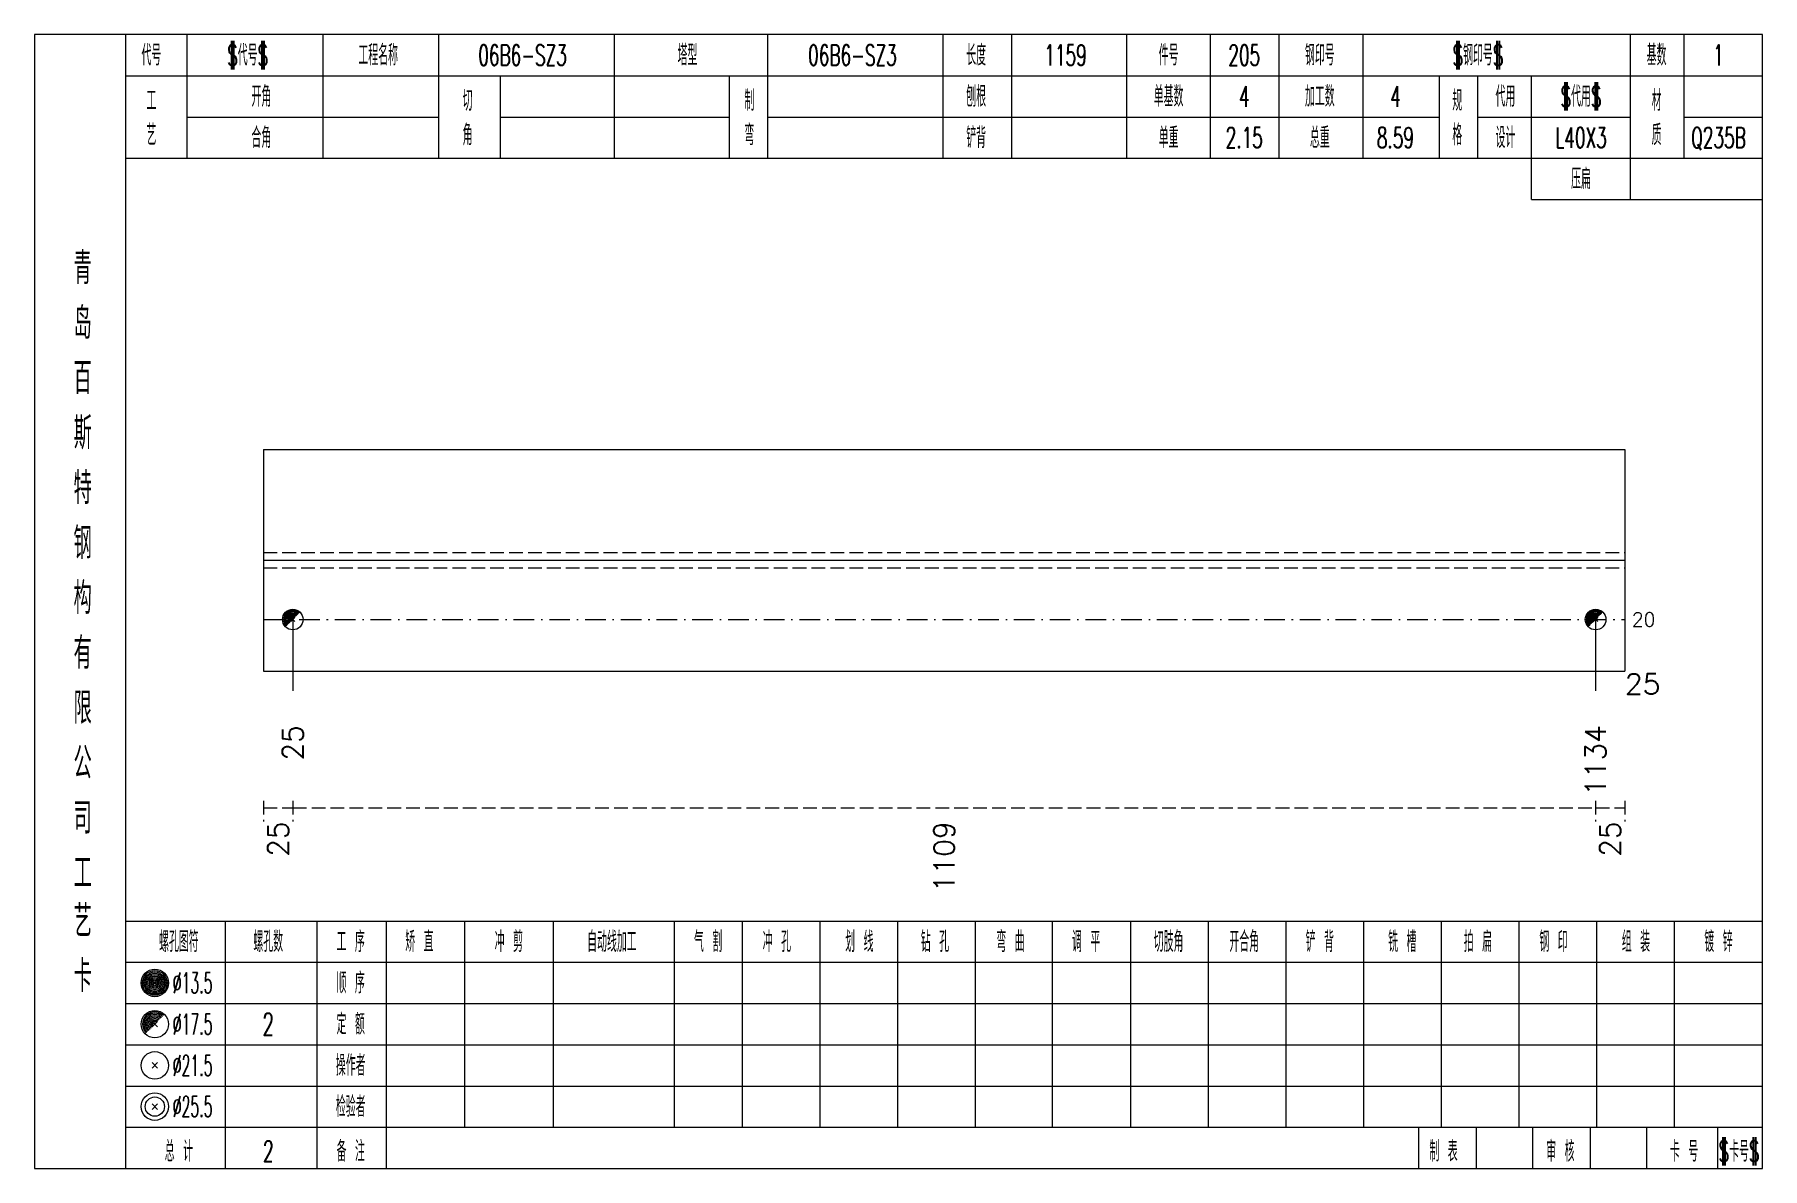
# Model space of a CAD drawing. Extents: x -533 to 8774, y 0 to 7979.
# Drawn here: x 351.4 to 602.8, y 7087.9 to 7252.9 of the extents above; entities that cross this region are included whole.
import ezdxf
from ezdxf.enums import TextEntityAlignment as Align

# ---------------------------------------------------------------- set-up
doc = ezdxf.new("R2010")
doc.units = 0
doc.header["$MEASUREMENT"] = 0
doc.linetypes.add('一点画线', pattern=[5.2, 3, -1, 0.2, -1])
doc.linetypes.add('虚线', pattern=[2.75, 2, -0.75])
doc.layers.get('0').update_dxf_attribs({"linetype": 'CONTINUOUS', "lineweight": 25})
for name, color, linetype, lineweight in [('1', 7, 'CONTINUOUS', 25), ('4', 7, 'CONTINUOUS', 25), ('5', 7, 'CONTINUOUS', 25)]:
    doc.layers.add(name, color=color, linetype=linetype, lineweight=lineweight)
doc.styles.get("Standard").update_dxf_attribs({"font": 'simplex.shx', "width": 0.7, "height": 3, "bigfont": 'gbhzfs.shx'})

msp = doc.modelspace()

# ---------------------------------------------------------------- texts
at = {"color": 7, "linetype": 'Continuous', "lineweight": 13}
msp.add_text('20', height=2, dxfattribs=at).set_placement((583.8, 7167.77), align=Align.MIDDLE_LEFT)
at = {"color": 8, "linetype": 'Continuous', "lineweight": 9}
for s, p in [('25', (386.84, 7138.39)), ('1109', (483.75, 7138.39)), ('25', (580.66, 7138.39))]:
    msp.add_text(s, height=3, rotation=90, dxfattribs=at).set_placement(p, align=Align.MIDDLE_RIGHT)
at = {"layer": '1', "color": 7, "linetype": 'Continuous', "lineweight": 13}
msp.add_text('25', height=3, dxfattribs=at).set_placement((582.8, 7158.39), align=Align.MIDDLE_LEFT)
for s, p in [('25', (388.97, 7152.39)), ('1134', (578.53, 7152.39))]:
    msp.add_text(s, height=3, rotation=90, dxfattribs=at).set_placement(p, align=Align.MIDDLE_RIGHT)
at = {"layer": '4', "color": 1, "linetype": 'Continuous', "lineweight": 13}
for s, height, width, p in [('代号', 3, 0.6, (368.4, 7249.89)), ('$代号$', 3, 0.6, (382.4, 7249.89)), ('工程名称', 3, 0.6, (401.4, 7249.89)), ('06B6-SZ3', 3, 0.6, (422.4, 7249.89)), ('塔型', 3, 0.6, (446.4, 7249.89)), ('06B6-SZ3', 3, 0.6, (470.4, 7249.89)), ('长度', 3, 0.6, (488.4, 7249.89)), ('1159', 3, 0.6, (501.4, 7249.89)), ('件号', 3, 0.6, (516.4, 7249.89)), ('205', 3, 0.6, (527.4, 7249.89)), ('钢印号', 3, 0.6, (538.4, 7249.89)), ('$钢印号$', 3, 0.6, (561.4, 7249.89)), ('基数', 3, 0.6, (587.4, 7249.89)), ('1', 3, 0.6, (596.4, 7249.89)), ('开角', 3, 0.6, (384.4, 7243.89)), ('刨根', 3, 0.6, (488.4, 7243.89)), ('单基数', 3, 0.6, (516.4, 7243.89)), ('4', 3, 0.6, (527.4, 7243.89)), ('加工数', 3, 0.6, (538.4, 7243.89)), ('4', 3, 0.6, (549.4, 7243.89)), ('代用', 3, 0.6, (565.4, 7243.89)), ('$代用$', 3, 0.6, (576.4, 7243.89)), ('工', 3, 0.6, (368.4, 7243.29)), ('切', 3, 0.6, (414.4, 7243.29)), ('制', 3, 0.6, (455.4, 7243.29)), ('规', 3, 0.6, (558.4, 7243.29)), ('材', 3, 0.6, (587.4, 7243.29)), ('艺', 3, 0.6, (368.4, 7238.29)), ('合角', 3, 0.6, (384.4, 7237.89)), ('角', 3, 0.6, (414.4, 7238.29)), ('弯', 3, 0.6, (455.4, 7238.29)), ('铲背', 3, 0.6, (488.4, 7237.89)), ('单重', 3, 0.6, (516.4, 7237.89)), ('2.15', 3, 0.6, (527.4, 7237.89)), ('总重', 3, 0.6, (538.4, 7237.89)), ('8.59', 3, 0.6, (549.4, 7237.89)), ('格', 3, 0.6, (558.4, 7238.29)), ('设计', 3, 0.6, (565.4, 7237.89)), ('L40X3', 3, 0.6, (576.4, 7237.89)), ('质', 3, 0.6, (587.4, 7238.29)), ('Q235B', 3, 0.6, (596.4, 7237.89)), ('压扁', 3, 0.6, (576.4, 7231.89)), ('青', 4.6, 0.8, (358.4, 7218.89)), ('岛', 4.6, 0.8, (358.4, 7210.89)), ('百', 4.6, 0.8, (358.4, 7202.89)), ('斯', 4.6, 0.8, (358.4, 7194.89)), ('特', 4.6, 0.8, (358.4, 7186.89)), ('钢', 4.6, 0.8, (358.4, 7178.89)), ('构', 4.6, 0.8, (358.4, 7170.89)), ('有', 4.6, 0.8, (358.4, 7162.89)), ('限', 4.6, 0.8, (358.4, 7154.89)), ('公', 4.6, 0.8, (358.4, 7146.89)), ('司', 4.6, 0.8, (358.4, 7138.89)), ('工', 4.6, 0.8, (358.4, 7130.89)), ('艺', 4.6, 0.8, (358.4, 7123.89)), ('螺孔图符', 3, 0.6, (372.4, 7120.89)), ('螺孔数', 3, 0.6, (385.4, 7120.89)), ('工 序', 3, 0.6, (397.4, 7120.89)), ('矫 直', 3, 0.6, (407.4, 7120.89)), ('冲 剪', 3, 0.6, (420.4, 7120.89)), ('自动线加工', 3, 0.6, (435.4, 7120.89)), ('气 割', 3, 0.6, (449.4, 7120.89)), ('冲 孔', 3, 0.6, (459.4, 7120.89)), ('划 线', 3, 0.6, (471.4, 7120.89)), ('钻 孔', 3, 0.6, (482.4, 7120.89)), ('弯 曲', 3, 0.6, (493.4, 7120.89)), ('调 平', 3, 0.6, (504.4, 7120.89)), ('切肢角', 3, 0.6, (516.4, 7120.89)), ('开合角', 3, 0.6, (527.4, 7120.89)), ('铲 背', 3, 0.6, (538.4, 7120.89)), ('铣 槽', 3, 0.6, (550.4, 7120.89)), ('拍 扁', 3, 0.6, (561.4, 7120.89)), ('钢 印', 3, 0.6, (572.4, 7120.89)), ('组 装', 3, 0.6, (584.4, 7120.89)), ('镀 锌', 3, 0.6, (596.4, 7120.89)), ('卡', 4.6, 0.8, (358.4, 7115.89)), ('%%C13.5', 3, 0.5, (374.4, 7114.89)), ('顺 序', 3, 0.6, (397.4, 7114.89)), ('%%C17.5', 3, 0.5, (374.4, 7108.89)), ('2', 3.2, 0.6, (385.4, 7108.89)), ('定 额', 3, 0.6, (397.4, 7108.89)), ('操作者', 3, 0.6, (397.4, 7102.89)), ('%%C21.5', 3, 0.5, (374.4, 7102.89)), ('%%C25.5', 3, 0.5, (374.4, 7096.89)), ('检验者', 3, 0.6, (397.4, 7096.89)), ('总 计', 3, 0.6, (372.4, 7090.39)), ('备 注', 3, 0.6, (397.4, 7090.39)), ('制 表', 3, 0.6, (556.4, 7090.39)), ('审 核', 3, 0.6, (573.4, 7090.39)), ('卡 号', 3, 0.6, (591.4, 7090.39)), ('$卡号$', 3, 0.6, (599.4, 7090.39)), ('2', 3, 0.6, (385.4, 7090.39))]:
    msp.add_text(s, height=height, dxfattribs=dict(at, width=width)).set_placement(p, align=Align.MIDDLE_CENTER)

# ---------------------------------------------------------------- blocks, each defined once
blk = doc.blocks.new('孔17.5')
at = {"layer": '5', "color": 7, "linetype": 'Continuous', "lineweight": 0}
for p, q in [((-0.2, -0.2), (0.2, 0.2)), ((-0.2, 0.2), (0.2, -0.2))]:
    blk.add_line(p, q, dxfattribs=at)
at = {"layer": '5', "color": 7, "linetype": 'Continuous', "lineweight": 13}
blk.add_circle((0, 0), 1, dxfattribs=at)
for radius in [0.9, 0.8, 0.7, 0.6, 0.5, 0.4, 0.3, 0.2, 0.1]:
    blk.add_arc((0, 0), radius, 45, 225, dxfattribs=at)

# ---------------------------------------------------------------- linework, layer by layer
at = {"color": 7, "linetype": 'Continuous', "lineweight": 18}
for p, q in [((384.7, 7192.52), (384.7, 7160.27)), ((384.7, 7192.52), (582.8, 7192.52)), ((582.8, 7192.52), (582.8, 7160.27)), ((384.7, 7176.39), (582.8, 7176.39))]:
    msp.add_line(p, q, dxfattribs=at)
at = {"color": 1, "linetype": '虚线', "lineweight": 18}
for p, q in [((384.7, 7177.52), (582.8, 7177.52)), ((384.7, 7175.27), (582.8, 7175.27))]:
    msp.add_line(p, q, dxfattribs=at)
at = {"color": 3, "linetype": '一点画线', "lineweight": 13}
msp.add_line((384.7, 7167.77), (582.8, 7167.77), dxfattribs=at)
at = {"color": 7, "linetype": 'Continuous', "lineweight": 13}
for p, q in [((388.97, 7167.77), (388.97, 7157.39)), ((578.53, 7167.77), (578.53, 7157.39))]:
    msp.add_line(p, q, dxfattribs=at)
at = {"color": 8, "linetype": '虚线', "lineweight": 9}
for p, q in [((384.7, 7141.39), (384.7, 7138.39)), ((384.7, 7140.39), (388.97, 7140.39)), ((388.97, 7141.39), (388.97, 7138.39)), ((388.97, 7141.39), (388.97, 7138.39)), ((388.97, 7140.39), (578.53, 7140.39)), ((578.53, 7141.39), (578.53, 7138.39)), ((578.53, 7141.39), (578.53, 7138.39)), ((578.53, 7140.39), (582.8, 7140.39)), ((582.8, 7141.39), (582.8, 7138.39))]:
    msp.add_line(p, q, dxfattribs=at)
at = {"layer": '1', "color": 7, "linetype": 'Continuous', "lineweight": 18}
msp.add_line((384.7, 7160.27), (582.8, 7160.27), dxfattribs=at)
at = {"layer": '4', "color": 1, "linetype": 'Continuous', "lineweight": 18}
for p, q in [((364.7, 7087.89), (364.7, 7252.89)), ((373.6, 7234.89), (373.6, 7252.89)), ((393.4, 7234.89), (393.4, 7252.89)), ((410.2, 7234.89), (410.2, 7252.89)), ((435.8, 7234.89), (435.8, 7252.89)), ((458.1, 7234.89), (458.1, 7252.89)), ((483.6, 7234.89), (483.6, 7252.89)), ((493.6, 7234.89), (493.6, 7252.89)), ((510.3, 7234.89), (510.3, 7252.89)), ((522.5, 7234.89), (522.5, 7252.89)), ((532.5, 7234.89), (532.5, 7252.89)), ((544.7, 7234.89), (544.7, 7252.89)), ((583.6, 7228.89), (583.6, 7252.89)), ((591.4, 7234.89), (591.4, 7252.89)), ((364.7, 7246.89), (602.8, 7246.89)), ((419.2, 7234.89), (419.2, 7246.89)), ((452.5, 7234.89), (452.5, 7246.89)), ((555.8, 7234.89), (555.8, 7246.89)), ((561.4, 7234.89), (561.4, 7246.89)), ((569.2, 7228.89), (569.2, 7246.89)), ((373.6, 7240.89), (410.2, 7240.89)), ((419.2, 7240.89), (452.5, 7240.89)), ((458.1, 7240.89), (555.8, 7240.89)), ((561.4, 7240.89), (583.6, 7240.89)), ((591.4, 7240.89), (602.8, 7240.89)), ((364.7, 7234.89), (602.8, 7234.89)), ((569.2, 7228.89), (602.8, 7228.89)), ((364.7, 7123.89), (602.8, 7123.89)), ((379.2, 7087.89), (379.2, 7123.89)), ((392.5, 7087.89), (392.5, 7123.89)), ((402.6, 7087.89), (402.6, 7123.89)), ((414, 7093.89), (414, 7123.89)), ((426.9, 7093.89), (426.9, 7123.89)), ((444.5, 7093.89), (444.5, 7123.89)), ((454.4, 7093.89), (454.4, 7123.89)), ((465.7, 7093.89), (465.7, 7123.89)), ((477, 7093.89), (477, 7123.89)), ((488.3, 7093.89), (488.3, 7123.89)), ((499.5, 7093.89), (499.5, 7123.89)), ((510.9, 7093.89), (510.9, 7123.89)), ((522.2, 7093.89), (522.2, 7123.89)), ((533.5, 7093.89), (533.5, 7123.89)), ((544.8, 7093.89), (544.8, 7123.89)), ((556.1, 7093.89), (556.1, 7123.89)), ((567.4, 7093.89), (567.4, 7123.89)), ((578.7, 7093.89), (578.7, 7123.89)), ((590, 7093.89), (590, 7123.89)), ((364.7, 7117.89), (602.8, 7117.89)), ((364.7, 7111.89), (602.8, 7111.89)), ((364.7, 7105.89), (602.8, 7105.89)), ((364.7, 7099.89), (602.8, 7099.89)), ((364.7, 7093.89), (602.8, 7093.89)), ((552.8, 7087.89), (552.8, 7093.89)), ((561.2, 7087.89), (561.2, 7093.89)), ((569.4, 7087.89), (569.4, 7093.89)), ((577.8, 7087.89), (577.8, 7093.89)), ((586, 7087.89), (586, 7093.89)), ((596.3, 7087.89), (596.3, 7093.89))]:
    msp.add_line(p, q, dxfattribs=at)
at = {"layer": '4', "color": 7, "linetype": 'Continuous', "lineweight": 13}
for p, q in [((368.7, 7114.69), (369.1, 7115.09)), ((369.1, 7114.69), (368.7, 7115.09)), ((368.5, 7102.49), (369.3, 7103.29)), ((369.3, 7102.49), (368.5, 7103.29)), ((368.5, 7096.49), (369.3, 7097.29)), ((369.3, 7096.49), (368.5, 7097.29))]:
    msp.add_line(p, q, dxfattribs=at)
at = {"layer": '4', "color": 7, "linetype": 'Continuous', "lineweight": 0}
for p, q in [((368.5, 7108.49), (369.3, 7109.29)), ((368.5, 7109.29), (369.3, 7108.49))]:
    msp.add_line(p, q, dxfattribs=at)
at = {"layer": '4', "color": 1, "linetype": 'Continuous', "lineweight": 18}
msp.add_lwpolyline([(351.4, 7252.89), (351.4, 7087.89), (602.8, 7087.89), (602.8, 7252.89)], close=True, dxfattribs=at)
at = {"layer": '4', "color": 7, "linetype": 'Continuous', "lineweight": 13}
for centre, radius in [((368.9, 7114.89), 2), ((368.9, 7114.89), 1.8), ((368.9, 7114.89), 1.6), ((368.9, 7114.89), 1.4), ((368.9, 7114.89), 1.2), ((368.9, 7114.89), 1), ((368.9, 7114.89), 0.8), ((368.9, 7114.89), 0.6), ((368.9, 7114.89), 0.4), ((368.9, 7114.89), 0.2), ((368.9, 7108.89), 2), ((368.9, 7102.89), 2), ((368.9, 7096.89), 2), ((368.9, 7096.89), 1.4)]:
    msp.add_circle(centre, radius, dxfattribs=at)
for radius in [1.8, 1.6, 1.4, 1.2, 1, 0.8, 0.6, 0.4, 0.2]:
    msp.add_arc((368.9, 7108.89), radius, 45, 225, dxfattribs=at)

# ---------------------------------------------------------------- block references
at = {"layer": '1', "color": 7, "linetype": 'Continuous', "lineweight": 13, "xscale": 1.5, "yscale": 1.5, "zscale": 1.5}
for p in [(388.97, 7167.77), (578.53, 7167.77)]:
    msp.add_blockref('孔17.5', p, dxfattribs=at)

msp.set_redraw_order([(e.dxf.handle, doc.entitydb.next_handle()) for e in msp.query("TEXT MTEXT ATTDEF DIMENSION ARC_DIMENSION")])  # texts and dimensions are drawn at this point

doc.saveas('drawing.dxf')
